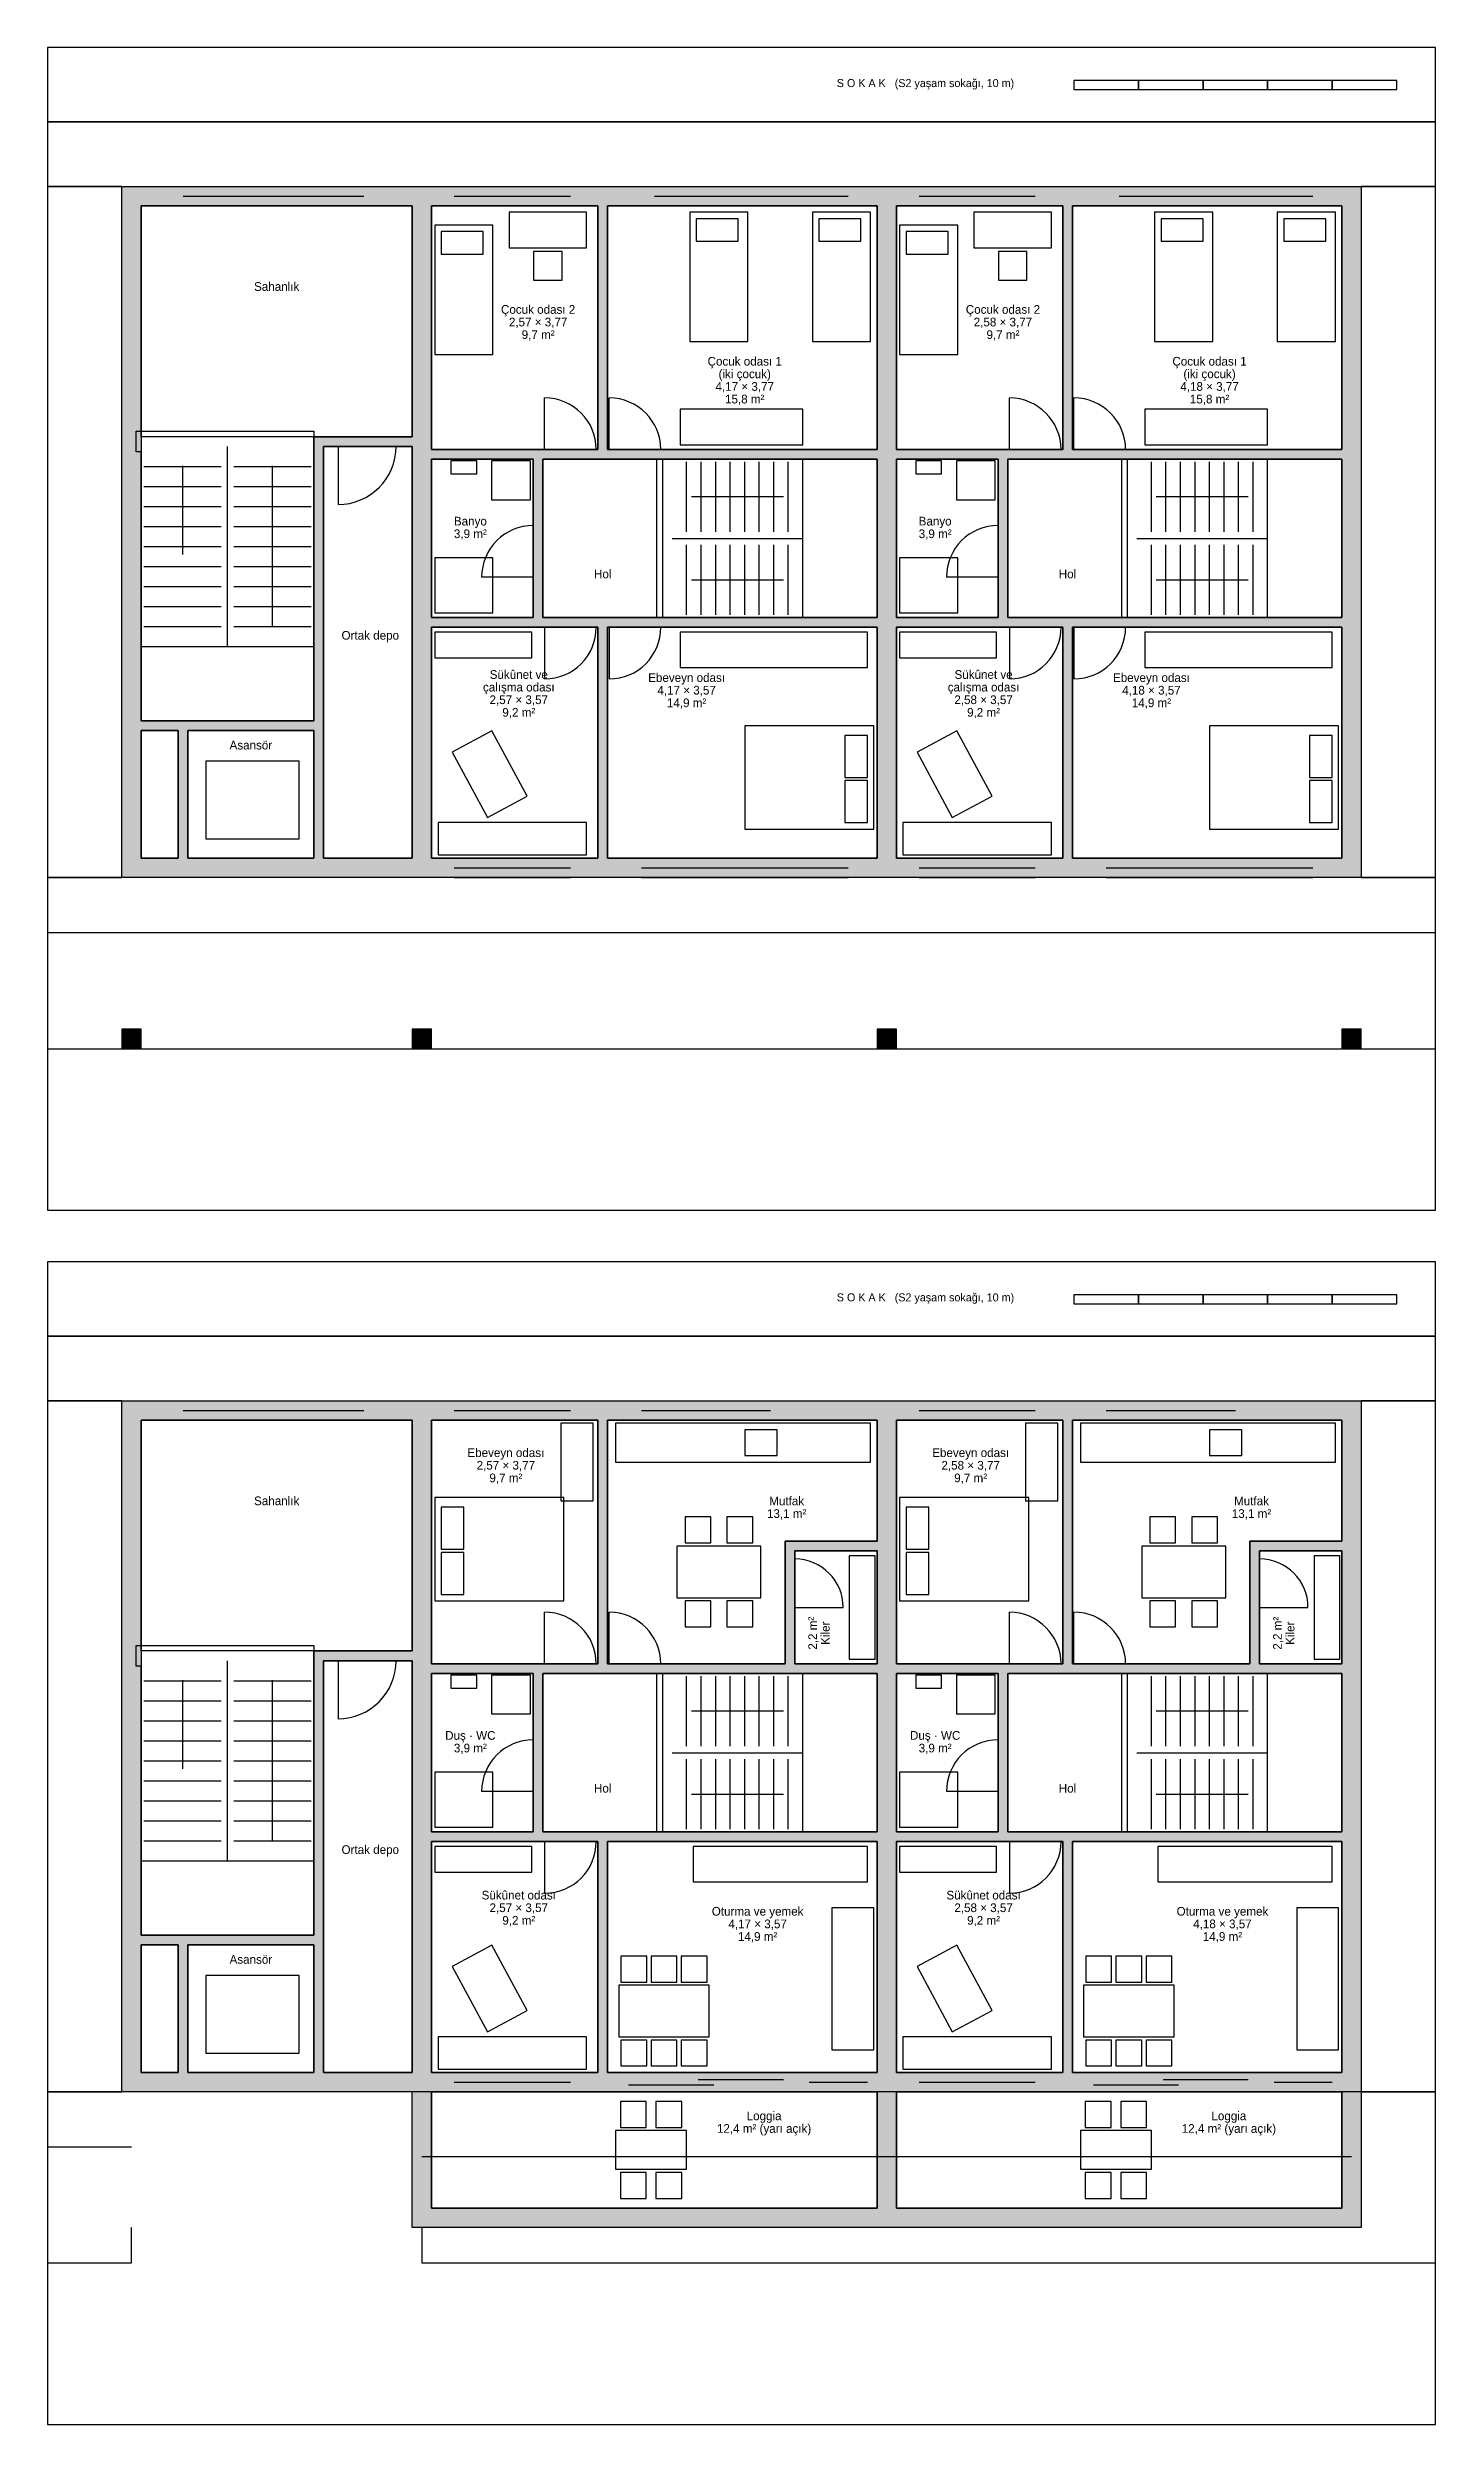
# Model space of a CAD drawing. Header units: metres. Extents: x 1.4 to 44.8, y 1.1 to 55.2.
# Drawn here: x 23.3 to 44.8, y 18.4 to 55.2 of the extents above; entities that cross this region are included whole.
import ezdxf
from ezdxf.enums import TextEntityAlignment as Align

# ---------------------------------------------------------------- set-up
doc = ezdxf.new("R2010")
doc.units = ezdxf.units.M
for name, color, linetype in [('ACIKLIK', 5, 'Continuous'), ('AKS', 1, 'Continuous'), ('DUVAR', 7, 'Continuous'), ('MOBILYA', 9, 'Continuous'), ('ODA', 8, 'Continuous'), ('OLCU', 3, 'Continuous'), ('PEYZAJ', 3, 'Continuous'), ('YAZI', 7, 'Continuous')]:
    doc.layers.add(name, color=color, linetype=linetype)

msp = doc.modelspace()

# ---------------------------------------------------------------- texts
at = {"layer": 'YAZI'}
for s, height, p in [('S O K A K   (S2 yaşam sokağı, 10 m)', 0.12446, (36.9, 54.65)), ('Sahanlık', 0.13462, (26.85, 51.5)), ('Çocuk odası 2', 0.13462, (30.9, 51.145199)), ('Çocuk odası 2', 0.13462, (38.1, 51.145199)), ('2,57 × 3,77', 0.13462, (30.9, 50.95)), ('9,7 m²', 0.13462, (30.9, 50.754801)), ('2,58 × 3,77', 0.13462, (38.1, 50.95)), ('9,7 m²', 0.13462, (38.1, 50.754801)), ('Çocuk odası 1', 0.13462, (34.1, 50.342799)), ('Çocuk odası 1', 0.13462, (41.3, 50.342799)), ('(iki çocuk)', 0.13462, (34.1, 50.147599)), ('(iki çocuk)', 0.13462, (41.3, 50.147599)), ('4,17 × 3,77', 0.13462, (34.1, 49.952401)), ('15,8 m²', 0.13462, (34.1, 49.757202)), ('4,18 × 3,77', 0.13462, (41.3, 49.952401)), ('15,8 m²', 0.13462, (41.3, 49.757202)), ('Banyo', 0.13462, (29.85, 47.8676)), ('Banyo', 0.13462, (37.05, 47.8676)), ('3,9 m²', 0.13462, (29.85, 47.672401)), ('3,9 m²', 0.13462, (37.05, 47.672401)), ('Hol', 0.13462, (31.9, 47.05)), ('Hol', 0.13462, (39.1, 47.05)), ('Ortak depo', 0.13462, (28.3, 46.1)), ('çalışma odası', 0.13462, (30.6, 45.2976)), ('Sükûnet ve', 0.13462, (30.6, 45.492799)), ('Ebeveyn odası', 0.13462, (33.2, 45.445199)), ('4,17 × 3,57', 0.13462, (33.2, 45.25)), ('çalışma odası', 0.13462, (37.8, 45.2976)), ('Sükûnet ve', 0.13462, (37.8, 45.492799)), ('Ebeveyn odası', 0.13462, (40.4, 45.445199)), ('4,18 × 3,57', 0.13462, (40.4, 45.25)), ('2,57 × 3,57', 0.13462, (30.6, 45.102401)), ('9,2 m²', 0.13462, (30.6, 44.907201)), ('14,9 m²', 0.13462, (33.2, 45.054801)), ('2,58 × 3,57', 0.13462, (37.8, 45.102401)), ('9,2 m²', 0.13462, (37.8, 44.907201)), ('14,9 m²', 0.13462, (40.4, 45.054801)), ('Asansör', 0.13462, (26.45, 44.4)), ('S O K A K   (S2 yaşam sokağı, 10 m)', 0.12446, (36.9, 35.85)), ('Ebeveyn odası', 0.13462, (30.4, 33.445199)), ('Ebeveyn odası', 0.13462, (37.6, 33.445199)), ('2,57 × 3,77', 0.13462, (30.4, 33.25)), ('9,7 m²', 0.13462, (30.4, 33.054801)), ('2,58 × 3,77', 0.13462, (37.6, 33.25)), ('9,7 m²', 0.13462, (37.6, 33.054801)), ('Sahanlık', 0.13462, (26.85, 32.7)), ('Mutfak', 0.13462, (34.75, 32.697599)), ('Mutfak', 0.13462, (41.95, 32.697599)), ('13,1 m²', 0.13462, (34.75, 32.502401)), ('13,1 m²', 0.13462, (41.95, 32.502401)), ('Duş · WC', 0.13462, (29.85, 29.0676)), ('Duş · WC', 0.13462, (37.05, 29.0676)), ('3,9 m²', 0.13462, (29.85, 28.8724)), ('3,9 m²', 0.13462, (37.05, 28.8724)), ('Hol', 0.13462, (31.9, 28.25)), ('Hol', 0.13462, (39.1, 28.25)), ('Ortak depo', 0.13462, (28.3, 27.3)), ('Sükûnet odası', 0.13462, (30.6, 26.595199)), ('Sükûnet odası', 0.13462, (37.8, 26.595199)), ('2,57 × 3,57', 0.13462, (30.6, 26.4)), ('9,2 m²', 0.13462, (30.6, 26.204801)), ('Oturma ve yemek', 0.13462, (34.3, 26.345199)), ('4,17 × 3,57', 0.13462, (34.3, 26.15)), ('2,58 × 3,57', 0.13462, (37.8, 26.4)), ('9,2 m²', 0.13462, (37.8, 26.204801)), ('Oturma ve yemek', 0.13462, (41.5, 26.345199)), ('4,18 × 3,57', 0.13462, (41.5, 26.15)), ('14,9 m²', 0.13462, (34.3, 25.954801)), ('14,9 m²', 0.13462, (41.5, 25.954801)), ('Asansör', 0.13462, (26.45, 25.6)), ('Loggia', 0.13462, (34.4, 23.177599)), ('Loggia', 0.13462, (41.6, 23.177599)), ('12,4 m² (yarı açık)', 0.13462, (34.4, 22.9824)), ('12,4 m² (yarı açık)', 0.13462, (41.6, 22.9824))]:
    msp.add_text(s, height=height, dxfattribs=at).set_placement(p, align=Align.MIDDLE_CENTER)
for s, p in [('2,2 m²', (35.1524, 30.65)), ('Kiler', (35.3476, 30.65)), ('2,2 m²', (42.352401, 30.65)), ('Kiler', (42.5476, 30.65))]:
    msp.add_text(s, height=0.13462, rotation=90, dxfattribs=at).set_placement(p, align=Align.MIDDLE_CENTER)

# ---------------------------------------------------------------- hatches: boundary and pattern name
at = {"layer": 'DUVAR'}
h = msp.add_hatch(color=250, dxfattribs=at)
h.paths.add_polyline_path([(36.15, 53.05), (36.45, 53.05), (43.65, 53.05), (43.65, 42.35), (36.45, 42.35), (36.15, 42.35), (29.25, 42.35), (28.95, 42.35), (24.45, 42.35), (24.45, 48.85), (24.45, 49.35), (24.45, 53.05), (28.95, 53.05), (29.25, 53.05), (36.15, 53.05)])
h.paths.add_polyline_path([(24.75, 42.65), (25.325, 42.65), (25.325, 44.625), (24.75, 44.625), (24.75, 42.65)], flags=16)
h.paths.add_polyline_path([(27.425, 42.65), (27.425, 44.625), (25.475, 44.625), (25.475, 42.65), (27.425, 42.65)], flags=16)
h.paths.add_polyline_path([(29.25, 42.65), (31.825, 42.65), (31.825, 46.225), (29.25, 46.225), (29.25, 42.65)], flags=16)
h.paths.add_polyline_path([(36.15, 42.65), (36.15, 46.225), (31.975, 46.225), (31.975, 42.65), (36.15, 42.65)], flags=16)
h.paths.add_polyline_path([(28.95, 42.65), (28.95, 49.025), (27.575, 49.025), (27.575, 42.65), (28.95, 42.65)], flags=16)
h.paths.add_polyline_path([(28.95, 49.175), (28.95, 52.75), (24.75, 52.75), (24.75, 49.35), (24.75, 49.26), (24.75, 48.94), (24.75, 48.85), (24.75, 44.775), (27.425, 44.775), (27.425, 48.94), (27.425, 49.025), (27.425, 49.175), (28.95, 49.175)], flags=16)
h.paths.add_polyline_path([(30.825, 48.825), (29.25, 48.825), (29.25, 46.375), (30.825, 46.375), (30.825, 48.825)], flags=16)
h.paths.add_polyline_path([(32.74, 46.375), (32.825, 46.375), (32.975, 46.375), (33.06, 46.375), (36.15, 46.375), (36.15, 48.825), (33.06, 48.825), (32.975, 48.825), (32.825, 48.825), (32.74, 48.825), (30.975, 48.825), (30.975, 46.375), (32.74, 46.375)], flags=16)
h.paths.add_polyline_path([(31.825, 48.975), (31.825, 52.75), (29.25, 52.75), (29.25, 48.975), (31.825, 48.975)], flags=16)
h.paths.add_polyline_path([(36.45, 42.65), (39.025, 42.65), (39.025, 46.225), (36.45, 46.225), (36.45, 42.65)], flags=16)
h.paths.add_polyline_path([(43.35, 42.65), (43.35, 46.225), (39.175, 46.225), (39.175, 42.65), (43.35, 42.65)], flags=16)
h.paths.add_polyline_path([(38.025, 46.375), (38.025, 48.825), (36.45, 48.825), (36.45, 46.375), (38.025, 46.375)], flags=16)
h.paths.add_polyline_path([(39.94, 48.825), (38.175, 48.825), (38.175, 46.375), (39.94, 46.375), (40.025, 46.375), (40.175, 46.375), (40.26, 46.375), (43.35, 46.375), (43.35, 48.825), (40.26, 48.825), (40.175, 48.825), (40.025, 48.825), (39.94, 48.825)], flags=16)
h.paths.add_polyline_path([(36.15, 52.75), (31.975, 52.75), (31.975, 48.975), (36.15, 48.975), (36.15, 52.75)], flags=16)
h.paths.add_polyline_path([(39.025, 48.975), (39.025, 52.75), (36.45, 52.75), (36.45, 48.975), (39.025, 48.975)], flags=16)
h.paths.add_polyline_path([(43.35, 48.975), (43.35, 52.75), (39.175, 52.75), (39.175, 48.975), (43.35, 48.975)], flags=16)
for points in [[(24.75, 39.7), (24.75, 40), (24.45, 40), (24.45, 39.7), (24.75, 39.7)], [(29.25, 39.7), (29.25, 40), (28.95, 40), (28.95, 39.7), (29.25, 39.7)], [(36.45, 39.7), (36.45, 40), (36.15, 40), (36.15, 39.7), (36.45, 39.7)], [(43.65, 39.7), (43.65, 40), (43.35, 40), (43.35, 39.7), (43.65, 39.7)]]:
    msp.add_hatch(color=250, dxfattribs=at).paths.add_polyline_path(points)
h = msp.add_hatch(color=250, dxfattribs=at)
h.paths.add_polyline_path([(24.45, 23.55), (24.45, 30.05), (24.45, 30.55), (24.45, 34.25), (28.95, 34.25), (29.25, 34.25), (36.15, 34.25), (36.45, 34.25), (43.65, 34.25), (43.65, 23.85), (43.65, 23.55), (43.65, 21.45), (36.45, 21.45), (36.15, 21.45), (28.95, 21.45), (28.95, 23.55), (24.45, 23.55)])
h.paths.add_polyline_path([(36.15, 23.55), (29.25, 23.55), (29.25, 21.75), (36.15, 21.75), (36.15, 23.55)], flags=16)
h.paths.add_polyline_path([(24.75, 23.85), (25.325, 23.85), (25.325, 25.825), (24.75, 25.825), (24.75, 23.85)], flags=16)
h.paths.add_polyline_path([(27.425, 23.85), (27.425, 25.825), (25.475, 25.825), (25.475, 23.85), (27.425, 23.85)], flags=16)
h.paths.add_polyline_path([(29.25, 27.425), (29.25, 23.85), (31.825, 23.85), (31.825, 27.425), (29.25, 27.425)], flags=16)
h.paths.add_polyline_path([(31.975, 23.85), (36.15, 23.85), (36.15, 27.425), (31.975, 27.425), (31.975, 23.85)], flags=16)
h.paths.add_polyline_path([(28.95, 23.85), (28.95, 30.225), (27.575, 30.225), (27.575, 23.85), (28.95, 23.85)], flags=16)
h.paths.add_polyline_path([(27.425, 30.375), (28.95, 30.375), (28.95, 33.95), (24.75, 33.95), (24.75, 30.55), (24.75, 30.46), (24.75, 30.14), (24.75, 30.05), (24.75, 25.975), (27.425, 25.975), (27.425, 30.14), (27.425, 30.225), (27.425, 30.375)], flags=16)
h.paths.add_polyline_path([(30.825, 27.575), (30.825, 30.025), (29.25, 30.025), (29.25, 27.575), (30.825, 27.575)], flags=16)
h.paths.add_polyline_path([(32.975, 27.575), (33.06, 27.575), (36.15, 27.575), (36.15, 30.025), (33.06, 30.025), (32.975, 30.025), (32.825, 30.025), (32.74, 30.025), (30.975, 30.025), (30.975, 27.575), (32.74, 27.575), (32.825, 27.575), (32.975, 27.575)], flags=16)
h.paths.add_polyline_path([(31.825, 30.175), (31.825, 33.95), (29.25, 33.95), (29.25, 30.175), (31.825, 30.175)], flags=16)
h.paths.add_polyline_path([(36.15, 32.075), (36.15, 33.95), (31.975, 33.95), (31.975, 30.175), (34.725, 30.175), (34.725, 32.075), (36.15, 32.075)], flags=16)
h.paths.add_polyline_path([(43.35, 21.75), (43.35, 23.55), (36.45, 23.55), (36.45, 21.75), (43.35, 21.75)], flags=16)
h.paths.add_polyline_path([(36.45, 27.425), (36.45, 23.85), (39.025, 23.85), (39.025, 27.425), (36.45, 27.425)], flags=16)
h.paths.add_polyline_path([(43.35, 23.85), (43.35, 27.425), (39.175, 27.425), (39.175, 23.85), (43.35, 23.85)], flags=16)
h.paths.add_polyline_path([(38.025, 27.575), (38.025, 30.025), (36.45, 30.025), (36.45, 27.575), (38.025, 27.575)], flags=16)
h.paths.add_polyline_path([(39.94, 30.025), (38.175, 30.025), (38.175, 27.575), (39.94, 27.575), (40.025, 27.575), (40.175, 27.575), (40.26, 27.575), (43.35, 27.575), (43.35, 30.025), (40.26, 30.025), (40.175, 30.025), (40.025, 30.025), (39.94, 30.025)], flags=16)
h.paths.add_polyline_path([(36.15, 30.175), (36.15, 31.925), (34.875, 31.925), (34.875, 30.175), (36.15, 30.175)], flags=16)
h.paths.add_polyline_path([(43.35, 31.925), (42.075, 31.925), (42.075, 30.175), (43.35, 30.175), (43.35, 31.925)], flags=16)
h.paths.add_polyline_path([(39.025, 30.175), (39.025, 33.95), (36.45, 33.95), (36.45, 30.175), (39.025, 30.175)], flags=16)
h.paths.add_polyline_path([(43.35, 32.075), (43.35, 33.95), (39.175, 33.95), (39.175, 30.175), (41.925, 30.175), (41.925, 32.075), (43.35, 32.075)], flags=16)

# ---------------------------------------------------------------- linework, layer by layer
at = {"layer": 'ACIKLIK'}
for points in [[(25.4, 53.05), (28.2, 53.05)], [(29.6, 53.05), (31.4, 53.05)], [(32.7, 53.05), (35.7, 53.05)], [(36.8, 53.05), (38.6, 53.05)], [(39.9, 53.05), (42.9, 53.05)], [(25.4, 52.9), (28.2, 52.9)], [(25.4, 52.75), (28.2, 52.75)], [(29.6, 52.9), (31.4, 52.9)], [(29.6, 52.75), (31.4, 52.75)], [(32.7, 52.9), (35.7, 52.9)], [(32.7, 52.75), (35.7, 52.75)], [(36.8, 52.9), (38.6, 52.9)], [(36.8, 52.75), (38.6, 52.75)], [(39.9, 52.9), (42.9, 52.9)], [(39.9, 52.75), (42.9, 52.75)], [(31, 48.975), (31, 49.775)], [(32, 48.975), (32, 49.775)], [(38.2, 48.975), (38.2, 49.775)], [(39.2, 48.975), (39.2, 49.775)], [(27.8, 49.025), (27.8, 48.125)], [(30.825, 47), (30.025, 47)], [(38.025, 47), (37.225, 47)], [(31, 46.225), (31, 45.425)], [(32, 46.225), (32, 45.425)], [(38.2, 46.225), (38.2, 45.425)], [(39.2, 46.225), (39.2, 45.425)], [(29.6, 42.65), (31.4, 42.65)], [(29.6, 42.5), (31.4, 42.5)], [(29.6, 42.35), (31.4, 42.35)], [(32.5, 42.65), (35.7, 42.65)], [(32.5, 42.5), (35.7, 42.5)], [(32.5, 42.35), (35.7, 42.35)], [(36.8, 42.65), (38.6, 42.65)], [(36.8, 42.5), (38.6, 42.5)], [(36.8, 42.35), (38.6, 42.35)], [(39.7, 42.65), (42.9, 42.65)], [(39.7, 42.5), (42.9, 42.5)], [(39.7, 42.35), (42.9, 42.35)], [(25.4, 34.25), (28.2, 34.25)], [(29.6, 34.25), (31.4, 34.25)], [(32.5, 34.25), (34.5, 34.25)], [(36.8, 34.25), (38.6, 34.25)], [(39.7, 34.25), (41.7, 34.25)], [(25.4, 34.1), (28.2, 34.1)], [(25.4, 33.95), (28.2, 33.95)], [(29.6, 34.1), (31.4, 34.1)], [(29.6, 33.95), (31.4, 33.95)], [(32.5, 34.1), (34.5, 34.1)], [(32.5, 33.95), (34.5, 33.95)], [(36.8, 34.1), (38.6, 34.1)], [(36.8, 33.95), (38.6, 33.95)], [(39.7, 34.1), (41.7, 34.1)], [(39.7, 33.95), (41.7, 33.95)], [(31, 30.175), (31, 30.975)], [(32, 30.175), (32, 30.975)], [(34.875, 31.05), (35.625, 31.05)], [(38.2, 30.175), (38.2, 30.975)], [(39.2, 30.175), (39.2, 30.975)], [(42.075, 31.05), (42.825, 31.05)], [(27.8, 30.225), (27.8, 29.325)], [(30.825, 28.2), (30.025, 28.2)], [(38.025, 28.2), (37.225, 28.2)], [(31, 27.425), (31, 26.625)], [(38.2, 27.425), (38.2, 26.625)], [(29.6, 23.85), (31.4, 23.85)], [(29.6, 23.7), (31.4, 23.7)], [(32.3, 23.66), (33.62, 23.66)], [(33.38, 23.74), (34.7, 23.74)], [(35.1, 23.85), (36, 23.85)], [(35.1, 23.7), (36, 23.7)], [(36.8, 23.85), (38.6, 23.85)], [(36.8, 23.7), (38.6, 23.7)], [(39.5, 23.66), (40.82, 23.66)], [(40.58, 23.74), (41.9, 23.74)], [(42.3, 23.85), (43.2, 23.85)], [(42.3, 23.7), (43.2, 23.7)], [(29.6, 23.55), (31.4, 23.55)], [(35.1, 23.55), (36, 23.55)], [(36.8, 23.55), (38.6, 23.55)], [(42.3, 23.55), (43.2, 23.55)]]:
    msp.add_lwpolyline(points, dxfattribs=at)
for centre, radius, start, end in [((31, 48.975), 0.8, 0, 90), ((32, 48.975), 0.8, 0, 90), ((38.2, 48.975), 0.8, 0, 90), ((39.2, 48.975), 0.8, 0, 90), ((27.8, 49.025), 0.9, 270, 360), ((30.825, 47), 0.8, 90, 180), ((38.025, 47), 0.8, 90, 180), ((31, 46.225), 0.8, 270, 360), ((32, 46.225), 0.8, 270, 360), ((38.2, 46.225), 0.8, 270, 360), ((39.2, 46.225), 0.8, 270, 360), ((34.875, 31.05), 0.75, 0, 90), ((42.075, 31.05), 0.75, 0, 90), ((31, 30.175), 0.8, 0, 90), ((32, 30.175), 0.8, 0, 90), ((38.2, 30.175), 0.8, 0, 90), ((39.2, 30.175), 0.8, 0, 90), ((27.8, 30.225), 0.9, 270, 360), ((30.825, 28.2), 0.8, 90, 180), ((38.025, 28.2), 0.8, 90, 180), ((31, 27.425), 0.8, 270, 360), ((38.2, 27.425), 0.8, 270, 360)]:
    msp.add_arc(centre, radius, start, end, dxfattribs=at)
at = {"layer": 'AKS'}
for points in [[(23.3, 41.5), (44.8, 41.5)], [(23.3, 39.7), (44.8, 39.7)], [(23.3, 22.7), (24.6, 22.7)], [(29.1, 22.55), (43.5, 22.55)], [(23.3, 20.9), (24.6, 20.9), (24.6, 21.45)], [(29.1, 21.45), (29.1, 20.9), (44.8, 20.9)]]:
    msp.add_lwpolyline(points, dxfattribs=at)
at = {"layer": 'DUVAR'}
for points in [[(36.15, 53.05), (36.45, 53.05), (43.65, 53.05), (43.65, 42.35), (36.45, 42.35), (36.15, 42.35), (29.25, 42.35), (28.95, 42.35), (24.45, 42.35), (24.45, 48.85), (24.45, 49.35), (24.45, 53.05), (28.95, 53.05), (29.25, 53.05), (36.15, 53.05)], [(28.95, 49.175), (28.95, 52.75), (24.75, 52.75), (24.75, 49.35), (24.75, 49.26), (24.75, 48.94), (24.75, 48.85), (24.75, 44.775), (27.425, 44.775), (27.425, 48.94), (27.425, 49.025), (27.425, 49.175), (28.95, 49.175)], [(31.825, 48.975), (31.825, 52.75), (29.25, 52.75), (29.25, 48.975), (31.825, 48.975)], [(36.15, 52.75), (31.975, 52.75), (31.975, 48.975), (36.15, 48.975), (36.15, 52.75)], [(39.025, 48.975), (39.025, 52.75), (36.45, 52.75), (36.45, 48.975), (39.025, 48.975)], [(43.35, 48.975), (43.35, 52.75), (39.175, 52.75), (39.175, 48.975), (43.35, 48.975)], [(28.95, 42.65), (28.95, 49.025), (27.575, 49.025), (27.575, 42.65), (28.95, 42.65)], [(30.825, 48.825), (29.25, 48.825), (29.25, 46.375), (30.825, 46.375), (30.825, 48.825)], [(32.74, 46.375), (32.825, 46.375), (32.975, 46.375), (33.06, 46.375), (36.15, 46.375), (36.15, 48.825), (33.06, 48.825), (32.975, 48.825), (32.825, 48.825), (32.74, 48.825), (30.975, 48.825), (30.975, 46.375), (32.74, 46.375)], [(38.025, 46.375), (38.025, 48.825), (36.45, 48.825), (36.45, 46.375), (38.025, 46.375)], [(39.94, 48.825), (38.175, 48.825), (38.175, 46.375), (39.94, 46.375), (40.025, 46.375), (40.175, 46.375), (40.26, 46.375), (43.35, 46.375), (43.35, 48.825), (40.26, 48.825), (40.175, 48.825), (40.025, 48.825), (39.94, 48.825)], [(29.25, 42.65), (31.825, 42.65), (31.825, 46.225), (29.25, 46.225), (29.25, 42.65)], [(36.15, 42.65), (36.15, 46.225), (31.975, 46.225), (31.975, 42.65), (36.15, 42.65)], [(36.45, 42.65), (39.025, 42.65), (39.025, 46.225), (36.45, 46.225), (36.45, 42.65)], [(43.35, 42.65), (43.35, 46.225), (39.175, 46.225), (39.175, 42.65), (43.35, 42.65)], [(24.75, 42.65), (25.325, 42.65), (25.325, 44.625), (24.75, 44.625), (24.75, 42.65)], [(27.425, 42.65), (27.425, 44.625), (25.475, 44.625), (25.475, 42.65), (27.425, 42.65)], [(24.75, 39.7), (24.75, 40), (24.45, 40), (24.45, 39.7), (24.75, 39.7)], [(29.25, 39.7), (29.25, 40), (28.95, 40), (28.95, 39.7), (29.25, 39.7)], [(36.45, 39.7), (36.45, 40), (36.15, 40), (36.15, 39.7), (36.45, 39.7)], [(43.65, 39.7), (43.65, 40), (43.35, 40), (43.35, 39.7), (43.65, 39.7)], [(24.45, 23.55), (24.45, 30.05), (24.45, 30.55), (24.45, 34.25), (28.95, 34.25), (29.25, 34.25), (36.15, 34.25), (36.45, 34.25), (43.65, 34.25), (43.65, 23.85), (43.65, 23.55), (43.65, 21.45), (36.45, 21.45), (36.15, 21.45), (28.95, 21.45), (28.95, 23.55), (24.45, 23.55)], [(27.425, 30.375), (28.95, 30.375), (28.95, 33.95), (24.75, 33.95), (24.75, 30.55), (24.75, 30.46), (24.75, 30.14), (24.75, 30.05), (24.75, 25.975), (27.425, 25.975), (27.425, 30.14), (27.425, 30.225), (27.425, 30.375)], [(31.825, 30.175), (31.825, 33.95), (29.25, 33.95), (29.25, 30.175), (31.825, 30.175)], [(36.15, 32.075), (36.15, 33.95), (31.975, 33.95), (31.975, 30.175), (34.725, 30.175), (34.725, 32.075), (36.15, 32.075)], [(39.025, 30.175), (39.025, 33.95), (36.45, 33.95), (36.45, 30.175), (39.025, 30.175)], [(43.35, 32.075), (43.35, 33.95), (39.175, 33.95), (39.175, 30.175), (41.925, 30.175), (41.925, 32.075), (43.35, 32.075)], [(36.15, 30.175), (36.15, 31.925), (34.875, 31.925), (34.875, 30.175), (36.15, 30.175)], [(43.35, 31.925), (42.075, 31.925), (42.075, 30.175), (43.35, 30.175), (43.35, 31.925)], [(28.95, 23.85), (28.95, 30.225), (27.575, 30.225), (27.575, 23.85), (28.95, 23.85)], [(30.825, 27.575), (30.825, 30.025), (29.25, 30.025), (29.25, 27.575), (30.825, 27.575)], [(32.975, 27.575), (33.06, 27.575), (36.15, 27.575), (36.15, 30.025), (33.06, 30.025), (32.975, 30.025), (32.825, 30.025), (32.74, 30.025), (30.975, 30.025), (30.975, 27.575), (32.74, 27.575), (32.825, 27.575), (32.975, 27.575)], [(38.025, 27.575), (38.025, 30.025), (36.45, 30.025), (36.45, 27.575), (38.025, 27.575)], [(39.94, 30.025), (38.175, 30.025), (38.175, 27.575), (39.94, 27.575), (40.025, 27.575), (40.175, 27.575), (40.26, 27.575), (43.35, 27.575), (43.35, 30.025), (40.26, 30.025), (40.175, 30.025), (40.025, 30.025), (39.94, 30.025)], [(29.25, 27.425), (29.25, 23.85), (31.825, 23.85), (31.825, 27.425), (29.25, 27.425)], [(31.975, 23.85), (36.15, 23.85), (36.15, 27.425), (31.975, 27.425), (31.975, 23.85)], [(36.45, 27.425), (36.45, 23.85), (39.025, 23.85), (39.025, 27.425), (36.45, 27.425)], [(43.35, 23.85), (43.35, 27.425), (39.175, 27.425), (39.175, 23.85), (43.35, 23.85)], [(24.75, 23.85), (25.325, 23.85), (25.325, 25.825), (24.75, 25.825), (24.75, 23.85)], [(27.425, 23.85), (27.425, 25.825), (25.475, 25.825), (25.475, 23.85), (27.425, 23.85)], [(36.15, 23.55), (29.25, 23.55), (29.25, 21.75), (36.15, 21.75), (36.15, 23.55)], [(43.35, 21.75), (43.35, 23.55), (36.45, 23.55), (36.45, 21.75), (43.35, 21.75)]]:
    msp.add_lwpolyline(points, close=True, dxfattribs=at)
at = {"layer": 'MOBILYA'}
for points in [[(31.65, 52.1), (31.65, 52.65), (30.45, 52.65), (30.45, 52.1), (31.65, 52.1)], [(34.15, 50.65), (34.15, 52.65), (33.25, 52.65), (33.25, 50.65), (34.15, 50.65)], [(36.05, 50.65), (36.05, 52.65), (35.15, 52.65), (35.15, 50.65), (36.05, 50.65)], [(38.85, 52.1), (38.85, 52.65), (37.65, 52.65), (37.65, 52.1), (38.85, 52.1)], [(41.35, 50.65), (41.35, 52.65), (40.45, 52.65), (40.45, 50.65), (41.35, 50.65)], [(43.25, 50.65), (43.25, 52.65), (42.35, 52.65), (42.35, 50.65), (43.25, 50.65)], [(30.2, 50.45), (30.2, 52.45), (29.3, 52.45), (29.3, 50.45), (30.2, 50.45)], [(30.05, 52), (30.05, 52.35), (29.4, 52.35), (29.4, 52), (30.05, 52)], [(34, 52.2), (34, 52.55), (33.35, 52.55), (33.35, 52.2), (34, 52.2)], [(35.9, 52.2), (35.9, 52.55), (35.25, 52.55), (35.25, 52.2), (35.9, 52.2)], [(37.4, 50.45), (37.4, 52.45), (36.5, 52.45), (36.5, 50.45), (37.4, 50.45)], [(37.25, 52), (37.25, 52.35), (36.6, 52.35), (36.6, 52), (37.25, 52)], [(41.2, 52.2), (41.2, 52.55), (40.55, 52.55), (40.55, 52.2), (41.2, 52.2)], [(43.1, 52.2), (43.1, 52.55), (42.45, 52.55), (42.45, 52.2), (43.1, 52.2)], [(31.27, 51.6), (31.27, 52.04), (30.83, 52.04), (30.83, 51.6), (31.27, 51.6)], [(38.47, 51.6), (38.47, 52.04), (38.03, 52.04), (38.03, 51.6), (38.47, 51.6)], [(35, 49.05), (35, 49.6), (33.1, 49.6), (33.1, 49.05), (35, 49.05)], [(42.2, 49.05), (42.2, 49.6), (40.3, 49.6), (40.3, 49.05), (42.2, 49.05)], [(29.95, 48.6), (29.95, 48.8), (29.55, 48.8), (29.55, 48.6), (29.95, 48.6)], [(30.78, 48.2), (30.78, 48.8), (30.18, 48.8), (30.18, 48.2), (30.78, 48.2)], [(37.15, 48.6), (37.15, 48.8), (36.75, 48.8), (36.75, 48.6), (37.15, 48.6)], [(37.98, 48.2), (37.98, 48.8), (37.38, 48.8), (37.38, 48.2), (37.98, 48.2)], [(30.2, 46.45), (30.2, 47.3), (29.3, 47.3), (29.3, 46.45), (30.2, 46.45)], [(37.4, 46.45), (37.4, 47.3), (36.5, 47.3), (36.5, 46.45), (37.4, 46.45)], [(30.8, 45.75), (30.8, 46.15), (29.3, 46.15), (29.3, 45.75), (30.8, 45.75)], [(36, 45.6), (36, 46.15), (33.1, 46.15), (33.1, 45.6), (36, 45.6)], [(38, 45.75), (38, 46.15), (36.5, 46.15), (36.5, 45.75), (38, 45.75)], [(43.2, 45.6), (43.2, 46.15), (40.3, 46.15), (40.3, 45.6), (43.2, 45.6)], [(30.184704, 44.62225), (29.568796, 44.289598), (30.115296, 43.27775), (30.731204, 43.610402), (30.184704, 44.62225)], [(36.1, 43.1), (36.1, 44.7), (34.1, 44.7), (34.1, 43.1), (36.1, 43.1)], [(36, 43.9), (36, 44.55), (35.65, 44.55), (35.65, 43.9), (36, 43.9)], [(37.384704, 44.62225), (36.768796, 44.289598), (37.315296, 43.27775), (37.931204, 43.610402), (37.384704, 44.62225)], [(43.3, 43.1), (43.3, 44.7), (41.3, 44.7), (41.3, 43.1), (43.3, 43.1)], [(43.2, 43.9), (43.2, 44.55), (42.85, 44.55), (42.85, 43.9), (43.2, 43.9)], [(27.2, 42.95), (27.2, 44.15), (25.75, 44.15), (25.75, 42.95), (27.2, 42.95)], [(36, 43.2), (36, 43.85), (35.65, 43.85), (35.65, 43.2), (36, 43.2)], [(43.2, 43.2), (43.2, 43.85), (42.85, 43.85), (42.85, 43.2), (43.2, 43.2)], [(31.65, 42.7), (31.65, 43.2), (29.35, 43.2), (29.35, 42.7), (31.65, 42.7)], [(38.85, 42.7), (38.85, 43.2), (36.55, 43.2), (36.55, 42.7), (38.85, 42.7)], [(31.75, 32.7), (31.75, 33.9), (31.25, 33.9), (31.25, 32.7), (31.75, 32.7)], [(36.05, 33.3), (36.05, 33.9), (32.1, 33.9), (32.1, 33.3), (36.05, 33.3)], [(38.95, 32.7), (38.95, 33.9), (38.45, 33.9), (38.45, 32.7), (38.95, 32.7)], [(43.25, 33.3), (43.25, 33.9), (39.3, 33.9), (39.3, 33.3), (43.25, 33.3)], [(34.6, 33.4), (34.6, 33.8), (34.1, 33.8), (34.1, 33.4), (34.6, 33.4)], [(41.8, 33.4), (41.8, 33.8), (41.3, 33.8), (41.3, 33.4), (41.8, 33.4)], [(31.3, 31.15), (31.3, 32.75), (29.3, 32.75), (29.3, 31.15), (31.3, 31.15)], [(29.75, 31.95), (29.75, 32.6), (29.4, 32.6), (29.4, 31.95), (29.75, 31.95)], [(33.575, 32.05), (33.575, 32.45), (33.175, 32.45), (33.175, 32.05), (33.575, 32.05)], [(34.225, 32.05), (34.225, 32.45), (33.825, 32.45), (33.825, 32.05), (34.225, 32.05)], [(38.5, 31.15), (38.5, 32.75), (36.5, 32.75), (36.5, 31.15), (38.5, 31.15)], [(36.95, 31.95), (36.95, 32.6), (36.6, 32.6), (36.6, 31.95), (36.95, 31.95)], [(40.775, 32.05), (40.775, 32.45), (40.375, 32.45), (40.375, 32.05), (40.775, 32.05)], [(41.425, 32.05), (41.425, 32.45), (41.025, 32.45), (41.025, 32.05), (41.425, 32.05)], [(29.75, 31.25), (29.75, 31.9), (29.4, 31.9), (29.4, 31.25), (29.75, 31.25)], [(34.35, 31.2), (34.35, 32), (33.05, 32), (33.05, 31.2), (34.35, 31.2)], [(36.12, 30.25), (36.12, 31.85), (35.72, 31.85), (35.72, 30.25), (36.12, 30.25)], [(36.95, 31.25), (36.95, 31.9), (36.6, 31.9), (36.6, 31.25), (36.95, 31.25)], [(41.55, 31.2), (41.55, 32), (40.25, 32), (40.25, 31.2), (41.55, 31.2)], [(43.32, 30.25), (43.32, 31.85), (42.92, 31.85), (42.92, 30.25), (43.32, 30.25)], [(33.575, 30.75), (33.575, 31.15), (33.175, 31.15), (33.175, 30.75), (33.575, 30.75)], [(34.225, 30.75), (34.225, 31.15), (33.825, 31.15), (33.825, 30.75), (34.225, 30.75)], [(40.775, 30.75), (40.775, 31.15), (40.375, 31.15), (40.375, 30.75), (40.775, 30.75)], [(41.425, 30.75), (41.425, 31.15), (41.025, 31.15), (41.025, 30.75), (41.425, 30.75)], [(29.95, 29.8), (29.95, 30), (29.55, 30), (29.55, 29.8), (29.95, 29.8)], [(30.78, 29.4), (30.78, 30), (30.18, 30), (30.18, 29.4), (30.78, 29.4)], [(37.15, 29.8), (37.15, 30), (36.75, 30), (36.75, 29.8), (37.15, 29.8)], [(37.98, 29.4), (37.98, 30), (37.38, 30), (37.38, 29.4), (37.98, 29.4)], [(30.2, 27.65), (30.2, 28.5), (29.3, 28.5), (29.3, 27.65), (30.2, 27.65)], [(37.4, 27.65), (37.4, 28.5), (36.5, 28.5), (36.5, 27.65), (37.4, 27.65)], [(30.8, 26.95), (30.8, 27.35), (29.3, 27.35), (29.3, 26.95), (30.8, 26.95)], [(36, 26.8), (36, 27.35), (33.3, 27.35), (33.3, 26.8), (36, 26.8)], [(38, 26.95), (38, 27.35), (36.5, 27.35), (36.5, 26.95), (38, 26.95)], [(43.2, 26.8), (43.2, 27.35), (40.5, 27.35), (40.5, 26.8), (43.2, 26.8)], [(36.1, 24.2), (36.1, 26.4), (35.45, 26.4), (35.45, 24.2), (36.1, 24.2)], [(43.3, 24.2), (43.3, 26.4), (42.65, 26.4), (42.65, 24.2), (43.3, 24.2)], [(30.184704, 25.82225), (29.568796, 25.489598), (30.115296, 24.47775), (30.731204, 24.810402), (30.184704, 25.82225)], [(37.384704, 25.82225), (36.768796, 25.489598), (37.315296, 24.47775), (37.931204, 24.810402), (37.384704, 25.82225)], [(32.583333, 25.25), (32.583333, 25.65), (32.183333, 25.65), (32.183333, 25.25), (32.583333, 25.25)], [(33.05, 25.25), (33.05, 25.65), (32.65, 25.65), (32.65, 25.25), (33.05, 25.25)], [(33.516667, 25.25), (33.516667, 25.65), (33.116667, 25.65), (33.116667, 25.25), (33.516667, 25.25)], [(39.783333, 25.25), (39.783333, 25.65), (39.383333, 25.65), (39.383333, 25.25), (39.783333, 25.25)], [(40.25, 25.25), (40.25, 25.65), (39.85, 25.65), (39.85, 25.25), (40.25, 25.25)], [(40.716667, 25.25), (40.716667, 25.65), (40.316667, 25.65), (40.316667, 25.25), (40.716667, 25.25)], [(27.2, 24.15), (27.2, 25.35), (25.75, 25.35), (25.75, 24.15), (27.2, 24.15)], [(33.55, 24.4), (33.55, 25.2), (32.15, 25.2), (32.15, 24.4), (33.55, 24.4)], [(40.75, 24.4), (40.75, 25.2), (39.35, 25.2), (39.35, 24.4), (40.75, 24.4)], [(31.65, 23.9), (31.65, 24.4), (29.35, 24.4), (29.35, 23.9), (31.65, 23.9)], [(32.583333, 23.95), (32.583333, 24.35), (32.183333, 24.35), (32.183333, 23.95), (32.583333, 23.95)], [(33.05, 23.95), (33.05, 24.35), (32.65, 24.35), (32.65, 23.95), (33.05, 23.95)], [(33.516667, 23.95), (33.516667, 24.35), (33.116667, 24.35), (33.116667, 23.95), (33.516667, 23.95)], [(38.85, 23.9), (38.85, 24.4), (36.55, 24.4), (36.55, 23.9), (38.85, 23.9)], [(39.783333, 23.95), (39.783333, 24.35), (39.383333, 24.35), (39.383333, 23.95), (39.783333, 23.95)], [(40.25, 23.95), (40.25, 24.35), (39.85, 24.35), (39.85, 23.95), (40.25, 23.95)], [(40.716667, 23.95), (40.716667, 24.35), (40.316667, 24.35), (40.316667, 23.95), (40.716667, 23.95)], [(32.575, 23), (32.575, 23.4), (32.175, 23.4), (32.175, 23), (32.575, 23)], [(33.125, 23), (33.125, 23.4), (32.725, 23.4), (32.725, 23), (33.125, 23)], [(39.775, 23), (39.775, 23.4), (39.375, 23.4), (39.375, 23), (39.775, 23)], [(40.325, 23), (40.325, 23.4), (39.925, 23.4), (39.925, 23), (40.325, 23)], [(33.2, 22.35), (33.2, 22.95), (32.1, 22.95), (32.1, 22.35), (33.2, 22.35)], [(40.4, 22.35), (40.4, 22.95), (39.3, 22.95), (39.3, 22.35), (40.4, 22.35)], [(32.575, 21.9), (32.575, 22.3), (32.175, 22.3), (32.175, 21.9), (32.575, 21.9)], [(33.125, 21.9), (33.125, 22.3), (32.725, 22.3), (32.725, 21.9), (33.125, 21.9)], [(39.775, 21.9), (39.775, 22.3), (39.375, 22.3), (39.375, 21.9), (39.775, 21.9)], [(40.325, 21.9), (40.325, 22.3), (39.925, 22.3), (39.925, 21.9), (40.325, 21.9)]]:
    msp.add_lwpolyline(points, close=True, dxfattribs=at)
for points in [[(26.0875, 45.925), (26.0875, 49.025)], [(24.79, 48.715), (25.9875, 48.715)], [(25.38875, 48.725), (25.38875, 47.35)], [(26.1875, 48.715), (27.385, 48.715)], [(26.78625, 46.225), (26.78625, 48.725)], [(33.2, 47.7), (33.2, 48.785)], [(33.425, 47.7), (33.425, 48.785)], [(33.65, 47.7), (33.65, 48.785)], [(33.875, 47.7), (33.875, 48.785)], [(34.1, 47.7), (34.1, 48.785)], [(34.325, 47.7), (34.325, 48.785)], [(34.55, 47.7), (34.55, 48.785)], [(34.775, 47.7), (34.775, 48.785)], [(35, 46.375), (35, 48.825)], [(40.4, 47.7), (40.4, 48.785)], [(40.625, 47.7), (40.625, 48.785)], [(40.85, 47.7), (40.85, 48.785)], [(41.075, 47.7), (41.075, 48.785)], [(41.3, 47.7), (41.3, 48.785)], [(41.525, 47.7), (41.525, 48.785)], [(41.75, 47.7), (41.75, 48.785)], [(41.975, 47.7), (41.975, 48.785)], [(42.2, 46.375), (42.2, 48.825)], [(24.79, 48.405), (25.9875, 48.405)], [(26.1875, 48.405), (27.385, 48.405)], [(34.7, 48.2425), (33.275, 48.2425)], [(41.9, 48.2425), (40.475, 48.2425)], [(24.79, 48.095), (25.9875, 48.095)], [(26.1875, 48.095), (27.385, 48.095)], [(24.79, 47.785), (25.9875, 47.785)], [(24.79, 47.475), (25.9875, 47.475)], [(26.1875, 47.785), (27.385, 47.785)], [(26.1875, 47.475), (27.385, 47.475)], [(32.975, 47.6), (35, 47.6)], [(33.2, 46.415), (33.2, 47.5)], [(33.425, 46.415), (33.425, 47.5)], [(33.65, 46.415), (33.65, 47.5)], [(33.875, 46.415), (33.875, 47.5)], [(34.1, 46.415), (34.1, 47.5)], [(34.325, 46.415), (34.325, 47.5)], [(34.55, 46.415), (34.55, 47.5)], [(34.775, 46.415), (34.775, 47.5)], [(40.175, 47.6), (42.2, 47.6)], [(40.4, 46.415), (40.4, 47.5)], [(40.625, 46.415), (40.625, 47.5)], [(40.85, 46.415), (40.85, 47.5)], [(41.075, 46.415), (41.075, 47.5)], [(41.3, 46.415), (41.3, 47.5)], [(41.525, 46.415), (41.525, 47.5)], [(41.75, 46.415), (41.75, 47.5)], [(41.975, 46.415), (41.975, 47.5)], [(24.79, 47.165), (25.9875, 47.165)], [(26.1875, 47.165), (27.385, 47.165)], [(24.79, 46.855), (25.9875, 46.855)], [(26.1875, 46.855), (27.385, 46.855)], [(33.275, 46.9575), (34.7, 46.9575)], [(40.475, 46.9575), (41.9, 46.9575)], [(24.79, 46.545), (25.9875, 46.545)], [(26.1875, 46.545), (27.385, 46.545)], [(24.79, 46.235), (25.9875, 46.235)], [(26.1875, 46.235), (27.385, 46.235)], [(24.75, 45.925), (27.425, 45.925)], [(26.0875, 27.125), (26.0875, 30.225)], [(24.79, 29.915), (25.9875, 29.915)], [(25.38875, 29.925), (25.38875, 28.55)], [(26.1875, 29.915), (27.385, 29.915)], [(26.78625, 27.425), (26.78625, 29.925)], [(33.2, 28.9), (33.2, 29.985)], [(33.425, 28.9), (33.425, 29.985)], [(33.65, 28.9), (33.65, 29.985)], [(33.875, 28.9), (33.875, 29.985)], [(34.1, 28.9), (34.1, 29.985)], [(34.325, 28.9), (34.325, 29.985)], [(34.55, 28.9), (34.55, 29.985)], [(34.775, 28.9), (34.775, 29.985)], [(35, 27.575), (35, 30.025)], [(40.4, 28.9), (40.4, 29.985)], [(40.625, 28.9), (40.625, 29.985)], [(40.85, 28.9), (40.85, 29.985)], [(41.075, 28.9), (41.075, 29.985)], [(41.3, 28.9), (41.3, 29.985)], [(41.525, 28.9), (41.525, 29.985)], [(41.75, 28.9), (41.75, 29.985)], [(41.975, 28.9), (41.975, 29.985)], [(42.2, 27.575), (42.2, 30.025)], [(24.79, 29.605), (25.9875, 29.605)], [(26.1875, 29.605), (27.385, 29.605)], [(34.7, 29.4425), (33.275, 29.4425)], [(41.9, 29.4425), (40.475, 29.4425)], [(24.79, 29.295), (25.9875, 29.295)], [(26.1875, 29.295), (27.385, 29.295)], [(24.79, 28.985), (25.9875, 28.985)], [(26.1875, 28.985), (27.385, 28.985)], [(32.975, 28.8), (35, 28.8)], [(40.175, 28.8), (42.2, 28.8)], [(24.79, 28.675), (25.9875, 28.675)], [(24.79, 28.365), (25.9875, 28.365)], [(26.1875, 28.675), (27.385, 28.675)], [(26.1875, 28.365), (27.385, 28.365)], [(33.2, 27.615), (33.2, 28.7)], [(33.425, 27.615), (33.425, 28.7)], [(33.65, 27.615), (33.65, 28.7)], [(33.875, 27.615), (33.875, 28.7)], [(34.1, 27.615), (34.1, 28.7)], [(34.325, 27.615), (34.325, 28.7)], [(34.55, 27.615), (34.55, 28.7)], [(34.775, 27.615), (34.775, 28.7)], [(40.4, 27.615), (40.4, 28.7)], [(40.625, 27.615), (40.625, 28.7)], [(40.85, 27.615), (40.85, 28.7)], [(41.075, 27.615), (41.075, 28.7)], [(41.3, 27.615), (41.3, 28.7)], [(41.525, 27.615), (41.525, 28.7)], [(41.75, 27.615), (41.75, 28.7)], [(41.975, 27.615), (41.975, 28.7)], [(24.79, 28.055), (25.9875, 28.055)], [(26.1875, 28.055), (27.385, 28.055)], [(33.275, 28.1575), (34.7, 28.1575)], [(40.475, 28.1575), (41.9, 28.1575)], [(24.79, 27.745), (25.9875, 27.745)], [(26.1875, 27.745), (27.385, 27.745)], [(24.79, 27.435), (25.9875, 27.435)], [(26.1875, 27.435), (27.385, 27.435)], [(24.75, 27.125), (27.425, 27.125)]]:
    msp.add_lwpolyline(points, dxfattribs=at)
at = {"layer": 'ODA'}
for points in [[(24.75, 49.175), (24.75, 52.75), (28.95, 52.75), (28.95, 49.175), (24.75, 49.175)], [(29.25, 48.975), (29.25, 52.75), (31.825, 52.75), (31.825, 48.975), (29.25, 48.975)], [(31.975, 48.975), (31.975, 52.75), (36.15, 52.75), (36.15, 48.975), (31.975, 48.975)], [(36.45, 48.975), (36.45, 52.75), (39.025, 52.75), (39.025, 48.975), (36.45, 48.975)], [(39.175, 48.975), (39.175, 52.75), (43.35, 52.75), (43.35, 48.975), (39.175, 48.975)], [(24.75, 48.94), (24.675, 48.94), (24.675, 49.26), (27.425, 49.26), (27.425, 49.025), (27.425, 48.94), (27.425, 44.775), (24.75, 44.775), (24.75, 48.94)], [(27.575, 49.025), (28.95, 49.025), (28.95, 42.65), (27.575, 42.65), (27.575, 49.025)], [(29.25, 46.375), (29.25, 48.825), (30.825, 48.825), (30.825, 46.375), (29.25, 46.375)], [(30.975, 46.375), (30.975, 48.825), (32.825, 48.825), (32.825, 46.375), (30.975, 46.375)], [(33.06, 48.825), (36.15, 48.825), (36.15, 46.375), (33.06, 46.375), (32.975, 46.375), (32.74, 46.375), (32.74, 48.825), (32.975, 48.825), (33.06, 48.825)], [(36.45, 46.375), (36.45, 48.825), (38.025, 48.825), (38.025, 46.375), (36.45, 46.375)], [(38.175, 46.375), (38.175, 48.825), (40.025, 48.825), (40.025, 46.375), (38.175, 46.375)], [(40.26, 48.825), (43.35, 48.825), (43.35, 46.375), (40.26, 46.375), (40.175, 46.375), (39.94, 46.375), (39.94, 48.825), (40.175, 48.825), (40.26, 48.825)], [(31.825, 46.225), (31.825, 42.65), (29.25, 42.65), (29.25, 46.225), (31.825, 46.225)], [(31.975, 46.225), (36.15, 46.225), (36.15, 42.65), (31.975, 42.65), (31.975, 46.225)], [(39.025, 46.225), (39.025, 42.65), (36.45, 42.65), (36.45, 46.225), (39.025, 46.225)], [(39.175, 46.225), (43.35, 46.225), (43.35, 42.65), (39.175, 42.65), (39.175, 46.225)], [(25.325, 44.625), (25.325, 42.65), (24.75, 42.65), (24.75, 44.625), (25.325, 44.625)], [(25.475, 44.625), (27.425, 44.625), (27.425, 42.65), (25.475, 42.65), (25.475, 44.625)], [(24.75, 30.375), (24.75, 33.95), (28.95, 33.95), (28.95, 30.375), (24.75, 30.375)], [(29.25, 30.175), (29.25, 33.95), (31.825, 33.95), (31.825, 30.175), (29.25, 30.175)], [(31.975, 30.175), (31.975, 33.95), (36.15, 33.95), (36.15, 32.075), (34.725, 32.075), (34.725, 30.175), (31.975, 30.175)], [(36.45, 30.175), (36.45, 33.95), (39.025, 33.95), (39.025, 30.175), (36.45, 30.175)], [(39.175, 30.175), (39.175, 33.95), (43.35, 33.95), (43.35, 32.075), (41.925, 32.075), (41.925, 30.175), (39.175, 30.175)], [(34.875, 30.175), (34.875, 31.925), (36.15, 31.925), (36.15, 30.175), (34.875, 30.175)], [(42.075, 30.175), (42.075, 31.925), (43.35, 31.925), (43.35, 30.175), (42.075, 30.175)], [(24.75, 30.14), (24.675, 30.14), (24.675, 30.46), (27.425, 30.46), (27.425, 30.225), (27.425, 30.14), (27.425, 25.975), (24.75, 25.975), (24.75, 30.14)], [(27.575, 30.225), (28.95, 30.225), (28.95, 23.85), (27.575, 23.85), (27.575, 30.225)], [(29.25, 27.575), (29.25, 30.025), (30.825, 30.025), (30.825, 27.575), (29.25, 27.575)], [(30.975, 27.575), (30.975, 30.025), (32.825, 30.025), (32.825, 27.575), (30.975, 27.575)], [(33.06, 30.025), (36.15, 30.025), (36.15, 27.575), (33.06, 27.575), (32.975, 27.575), (32.74, 27.575), (32.74, 30.025), (32.975, 30.025), (33.06, 30.025)], [(36.45, 27.575), (36.45, 30.025), (38.025, 30.025), (38.025, 27.575), (36.45, 27.575)], [(38.175, 27.575), (38.175, 30.025), (40.025, 30.025), (40.025, 27.575), (38.175, 27.575)], [(40.26, 30.025), (43.35, 30.025), (43.35, 27.575), (40.26, 27.575), (40.175, 27.575), (39.94, 27.575), (39.94, 30.025), (40.175, 30.025), (40.26, 30.025)], [(31.825, 27.425), (31.825, 23.85), (29.25, 23.85), (29.25, 27.425), (31.825, 27.425)], [(31.975, 27.425), (36.15, 27.425), (36.15, 23.85), (31.975, 23.85), (31.975, 27.425)], [(39.025, 27.425), (39.025, 23.85), (36.45, 23.85), (36.45, 27.425), (39.025, 27.425)], [(39.175, 27.425), (43.35, 27.425), (43.35, 23.85), (39.175, 23.85), (39.175, 27.425)], [(25.325, 25.825), (25.325, 23.85), (24.75, 23.85), (24.75, 25.825), (25.325, 25.825)], [(25.475, 25.825), (27.425, 25.825), (27.425, 23.85), (25.475, 23.85), (25.475, 25.825)], [(29.25, 21.75), (29.25, 23.55), (36.15, 23.55), (36.15, 21.75), (29.25, 21.75)], [(36.45, 21.75), (36.45, 23.55), (43.35, 23.55), (43.35, 21.75), (36.45, 21.75)]]:
    msp.add_lwpolyline(points, close=True, dxfattribs=at)
at = {"layer": 'OLCU'}
for points in [[(40.2, 54.55), (40.2, 54.69), (39.2, 54.69), (39.2, 54.55), (40.2, 54.55)], [(41.2, 54.55), (41.2, 54.69), (40.2, 54.69), (40.2, 54.55), (41.2, 54.55)], [(42.2, 54.55), (42.2, 54.69), (41.2, 54.69), (41.2, 54.55), (42.2, 54.55)], [(43.2, 54.55), (43.2, 54.69), (42.2, 54.69), (42.2, 54.55), (43.2, 54.55)], [(44.2, 54.55), (44.2, 54.69), (43.2, 54.69), (43.2, 54.55), (44.2, 54.55)], [(40.2, 35.75), (40.2, 35.89), (39.2, 35.89), (39.2, 35.75), (40.2, 35.75)], [(41.2, 35.75), (41.2, 35.89), (40.2, 35.89), (40.2, 35.75), (41.2, 35.75)], [(42.2, 35.75), (42.2, 35.89), (41.2, 35.89), (41.2, 35.75), (42.2, 35.75)], [(43.2, 35.75), (43.2, 35.89), (42.2, 35.89), (42.2, 35.75), (43.2, 35.75)], [(44.2, 35.75), (44.2, 35.89), (43.2, 35.89), (43.2, 35.75), (44.2, 35.75)]]:
    msp.add_lwpolyline(points, close=True, dxfattribs=at)
at = {"layer": 'PEYZAJ'}
for points in [[(44.8, 54.05), (44.8, 55.2), (23.3, 55.2), (23.3, 54.05), (44.8, 54.05)], [(44.8, 53.05), (44.8, 54.05), (23.3, 54.05), (23.3, 53.05), (44.8, 53.05)], [(24.45, 42.35), (24.45, 53.05), (23.3, 53.05), (23.3, 42.35), (24.45, 42.35)], [(44.8, 42.35), (44.8, 53.05), (43.65, 53.05), (43.65, 42.35), (44.8, 42.35)], [(44.8, 37.2), (44.8, 42.35), (23.3, 42.35), (23.3, 37.2), (44.8, 37.2)], [(44.8, 35.25), (44.8, 36.4), (23.3, 36.4), (23.3, 35.25), (44.8, 35.25)], [(44.8, 34.25), (44.8, 35.25), (23.3, 35.25), (23.3, 34.25), (44.8, 34.25)], [(24.45, 23.55), (24.45, 34.25), (23.3, 34.25), (23.3, 23.55), (24.45, 23.55)], [(44.8, 23.55), (44.8, 34.25), (43.65, 34.25), (43.65, 23.55), (44.8, 23.55)], [(44.8, 18.4), (44.8, 23.55), (23.3, 23.55), (23.3, 18.4), (44.8, 18.4)]]:
    msp.add_lwpolyline(points, close=True, dxfattribs=at)

msp.set_redraw_order([(e.dxf.handle, doc.entitydb.next_handle()) for e in msp.query("TEXT MTEXT ATTDEF DIMENSION ARC_DIMENSION")])  # texts and dimensions are drawn at this point

doc.saveas('drawing.dxf')
